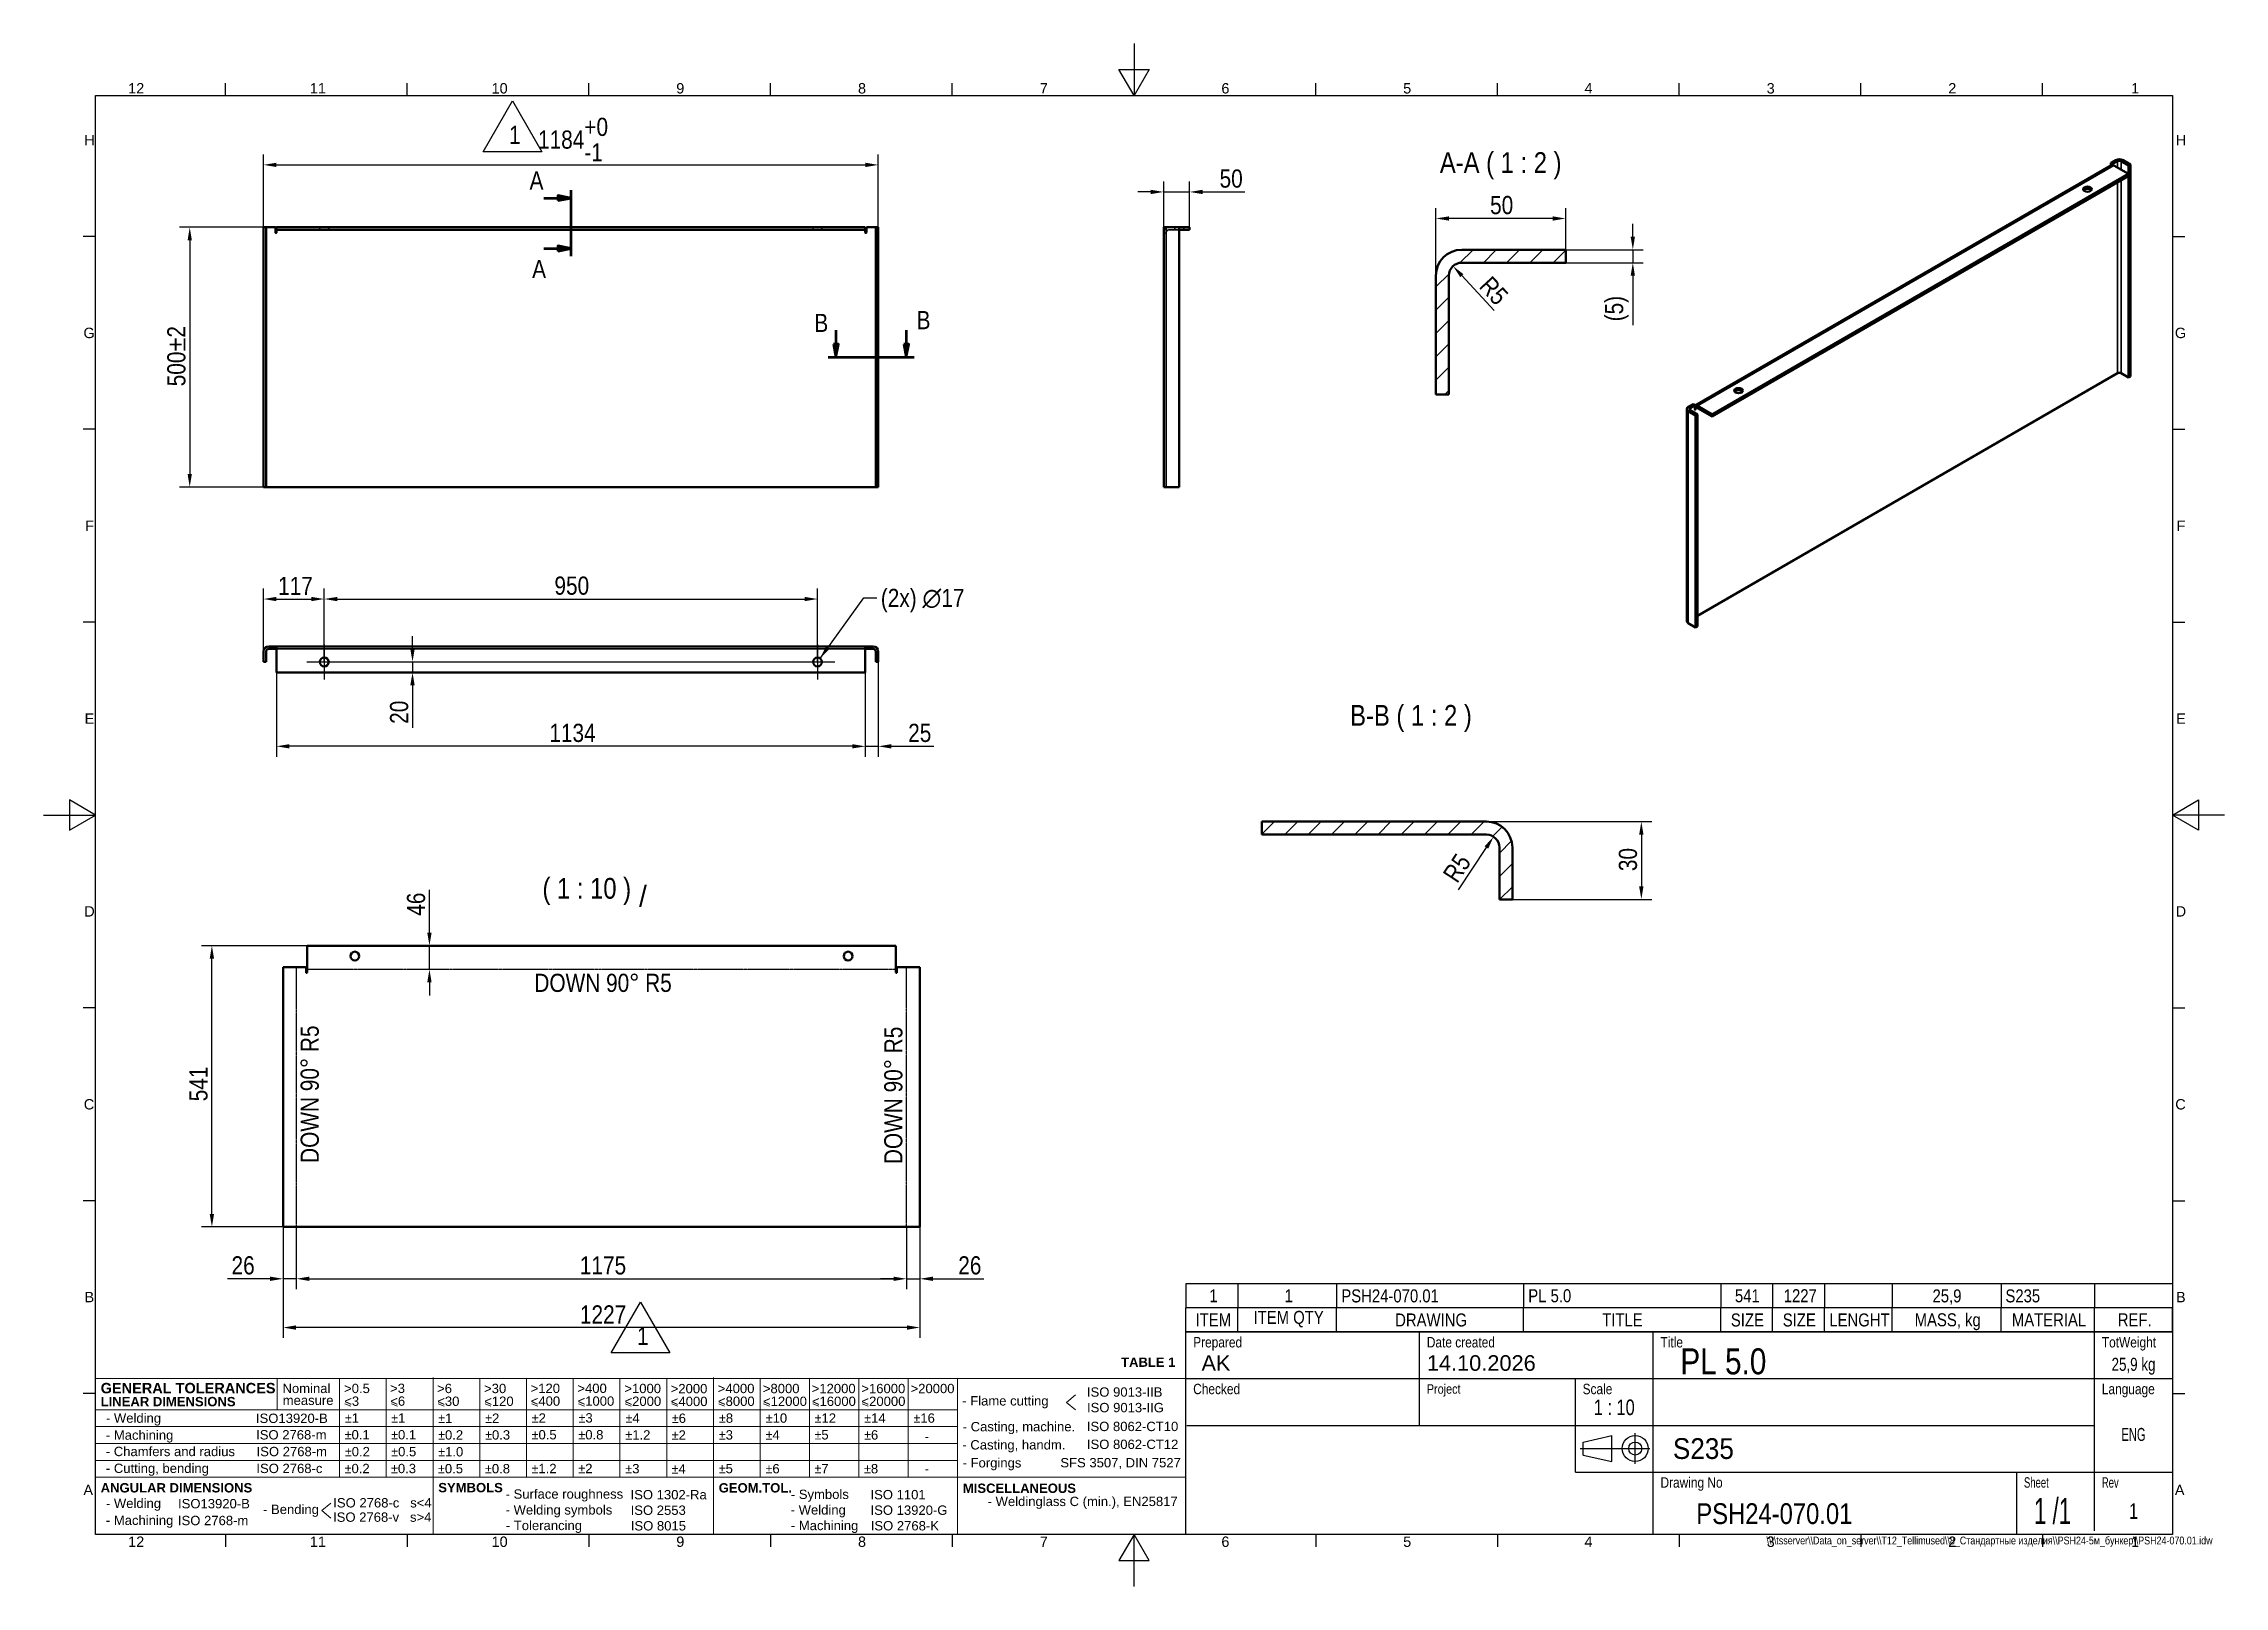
# Model space of a CAD drawing. Header units: millimetres. Extents: x 0 to 4200, y 0 to 2970.
import ezdxf
from ezdxf.enums import TextEntityAlignment as Align

# ---------------------------------------------------------------- set-up
doc = ezdxf.new("R2010")
doc.units = ezdxf.units.MM
doc.header["$LTSCALE"] = 10
doc.linetypes.add('CHAIN', pattern=[0.3543, 0.2362, -0.0295, 0.0591, -0.0295])
doc.linetypes.add('DASHED', pattern=[0.2068, 0.1655, -0.0413])
doc.layers.get('0').update_dxf_attribs({"lineweight": 25})
for name, color, linetype, lineweight in [('Bend Centerline (ISO)', 7, 'CHAIN', 25), ('Center Mark (ISO)', 7, 'Continuous', 25), ('Centerline (ISO)', 7, 'Continuous', 25), ('Dimension (ISO)', 7, 'Continuous', 25), ('EV_Symbol (ISO)', 7, 'Continuous', 18), ('Hatch (ISO)', 7, 'Continuous', 18), ('Hidden (ISO)', 7, 'DASHED', 35), ('Section Line (ISO)', 7, 'CHAIN', 70), ('Symbol (ISO)', 7, 'Continuous', 25), ('Visible (ISO)', 7, 'Continuous', 50), ('Visible Narrow (ISO)', 7, 'Continuous', 35)]:
    doc.layers.add(name, color=color, linetype=linetype, lineweight=lineweight)
doc.styles.add('CUSTOM', font='arial.ttf')
doc.styles.add('Label Text (ISO)', font='ARIALN.TTF')
doc.styles.add('Normal Text 2mm', font='arial.ttf')
doc.styles.add('Note Text (ISO)', font='ARIALN.TTF')
doc.styles.get("Standard").update_dxf_attribs({"font": 'arial.ttf'})
doc.styles.add('Text Style136', font='arial.ttf', dxfattribs={"width": 0.75})
doc.styles.add('Text Style175', font='ARIALN.TTF')
doc.styles.add('Text Style184', font='ARIALN.TTF')
doc.styles.add('Text Style185', font='ARIALN.TTF')
doc.styles.add('Text Style186', font='ARIALN.TTF')
doc.styles.add('Text Style188', font='ARIALN.TTF', dxfattribs={"width": 0.75})
doc.styles.add('Text Style190', font='ARIALN.TTF')
doc.styles.add('Text Style193', font='ARIALN.TTF', dxfattribs={"width": 0.75})
doc.styles.add('Text Style194', font='ARIALN.TTF', dxfattribs={"width": 0.79744})
doc.styles.add('Text Style201', font='ARIALN.TTF', dxfattribs={"width": 0.9})
doc.styles.add('Text Style210', font='AIGDT___.TTF')
doc.styles.add('ToleranssiTaulukko_1', font='arial.ttf')
doc.dimstyles.new('Default - Method 1b (ISO)', dxfattribs={"dimscale": 10, "dimtxt": 3.5, "dimasz": 2.5, "dimexe": 2, "dimexo": 0, "dimgap": 0.762, "dimtad": 1, "dimdec": 0, "dimtxsty": 'Note Text (ISO)', "dimcen": 0.09, "dimdle": 10, "dimclrd": 256, "dimclre": 256, "dimclrt": 7, "dimazin": 2, "dimtfac": 1, "dimtdec": 3, "dimtmove": 0, "dimatfit": 3, "dimfxl": 0, "dimtolj": 1, "dimlwd": -1, "dimlwe": -1, "dimarcsym": 0})
doc.dimstyles.new('Default - Method 1b (ISO)$7', dxfattribs={"dimscale": 10, "dimtxt": 3.5, "dimasz": 2.5, "dimexe": 2, "dimexo": 0, "dimgap": 0.762, "dimtad": 1, "dimdec": 0, "dimtxsty": 'Note Text (ISO)', "dimcen": 0.09, "dimdle": 10, "dimclrd": 256, "dimclre": 256, "dimclrt": 7, "dimazin": 2, "dimtfac": 1, "dimtdec": 3, "dimtmove": 0, "dimatfit": 3, "dimfxl": 0, "dimtolj": 1, "dimlwd": -1, "dimlwe": -1, "dimarcsym": 0})
pattern_1 = [(45, (0, 0), (-22.45064, 22.45064), [])]

msp = doc.modelspace()

# ---------------------------------------------------------------- texts
at = {"layer": 'Symbol (ISO)', "char_height": 40, "attachment_point": 7}
for s, insert, style in [('A-A ( 1 : 2 )', (2689.1, 2709), 'Text Style186'), ('B-B ( 1 : 2 )', (2516.3, 1644.8), 'Text Style186'), ('  ( 1 : 10 ) ', (935.3, 1311.8), 'Text Style186'), ('/', (1146.8, 1308), 'Text Style210')]:
    msp.add_mtext(s, dxfattribs=dict(at, insert=insert, style=style))
at = {"layer": 'Symbol (ISO)', "color": 7, "insert": (1612.4, 1920.4), "char_height": 35, "width": 165.674, "attachment_point": 1, "line_spacing_factor": 0.6125, "style": 'Note Text (ISO)'}
msp.add_mtext('(2x) \\fAIGDT|b0|i0;{\\H35.0000;n}\\fArial Narrow|b0|i0;{\\H35.0000;17}', dxfattribs=at)
at = {"layer": 'Symbol (ISO)', "color": 7, "insert": (945.2, 1143.9), "char_height": 35, "attachment_point": 7, "style": 'Note Text (ISO)'}
msp.add_mtext('DOWN 90° R5', dxfattribs=at)
at = {"layer": 'Symbol (ISO)', "color": 7, "char_height": 35, "attachment_point": 7, "rotation": 90, "style": 'Note Text (ISO)'}
for insert in [(530.5, 815.2), (1654.4, 812.9)]:
    msp.add_mtext('DOWN 90° R5', dxfattribs=dict(at, insert=insert))

# ---------------------------------------------------------------- blocks, each defined once
blk = doc.blocks.new('Borders Default Border')
at = {"layer": 'Center Mark (ISO)'}
for p, q in [((35, 287), (35, 289.4)), ((70, 287), (70, 289.4)), ((105, 287), (105, 289.4)), ((140, 287), (140, 289.4)), ((175, 287), (175, 289.4)), ((245, 287), (245, 289.4)), ((280, 287), (280, 289.4)), ((315, 287), (315, 289.4)), ((350, 287), (350, 289.4)), ((385, 287), (385, 289.4)), ((10, 259.87), (7.6, 259.87)), ((410, 259.87), (412.4, 259.87)), ((10, 222.75), (7.6, 222.75)), ((410, 222.75), (412.4, 222.75)), ((10, 185.62), (7.6, 185.62)), ((410, 185.62), (412.4, 185.62)), ((10, 111.37), (7.6, 111.37)), ((410, 111.37), (412.4, 111.37)), ((10, 74.25), (7.6, 74.25)), ((410, 74.25), (412.4, 74.25)), ((10, 37.13), (7.6, 37.13)), ((410, 37.13), (412.4, 37.13)), ((35, 10), (35, 7.6)), ((70, 10), (70, 7.6)), ((105, 10), (105, 7.6)), ((140, 10), (140, 7.6)), ((175, 10), (175, 7.6)), ((245, 10), (245, 7.6)), ((280, 10), (280, 7.6)), ((315, 10), (315, 7.6)), ((350, 10), (350, 7.6)), ((385, 10), (385, 7.6))]:
    blk.add_line(p, q, dxfattribs=at)
at = {"layer": 'Center Mark (ISO)', "flags": 128}
for points in [[(210, 297), (210, 287), (207.11, 292), (212.89, 292), (210, 287)], [(10, 10), (10, 287), (410, 287), (410, 10), (10, 10)], [(0, 148.5), (10, 148.5), (5, 151.39), (5, 145.61), (10, 148.5)], [(420, 148.5), (410, 148.5), (415, 151.39), (415, 145.61), (410, 148.5)], [(210, 0), (210, 10), (207.11, 5), (212.89, 5), (210, 10)]]:
    blk.add_lwpolyline(points, dxfattribs=at)
at = {"layer": 'Center Mark (ISO)', "color": 7, "char_height": 2, "attachment_point": 7, "style": 'Normal Text 2mm'}
for s, insert in [('12', (16.27, 287.4)), ('11', (51.27, 287.4)), ('10', (86.27, 287.37)), ('9', (121.84, 287.37)), ('8', (156.84, 287.37)), ('7', (191.86, 287.4)), ('6', (226.83, 287.37)), ('5', (261.84, 287.37)), ('4', (296.76, 287.4)), ('3', (331.85, 287.37)), ('2', (366.81, 287.4)), ('1', (402.04, 287.4)), ('H', (7.83, 277.44)), ('H', (410.63, 277.44)), ('G', (7.67, 240.28)), ('G', (410.47, 240.28)), ('F', (7.99, 203.19)), ('F', (410.79, 203.19)), ('E', (7.9, 166.06)), ('E', (410.7, 166.06)), ('D', (7.82, 128.94)), ('D', (410.62, 128.94)), ('C', (7.74, 91.78)), ('C', (410.54, 91.78)), ('B', (7.88, 54.69)), ('B', (410.68, 54.69)), ('A', (7.66, 17.56)), ('A', (410.46, 17.56)), ('12', (16.27, 7.6)), ('11', (51.27, 7.6)), ('10', (86.27, 7.57)), ('9', (121.84, 7.57)), ('8', (156.84, 7.57)), ('7', (191.86, 7.6)), ('6', (226.83, 7.57)), ('5', (261.84, 7.57)), ('4', (296.76, 7.6)), ('3', (331.85, 7.57)), ('2', (366.81, 7.6)), ('1', (402.04, 7.6))]:
    blk.add_mtext(s, dxfattribs=dict(at, insert=insert))
blk = doc.blocks.new('Title Blocks Title_block')
for p, q in [((210.39, 84.56), (400.39, 84.56)), ((210.39, 45.56), (210.39, 84.56)), ((255.39, 66.56), (255.39, 84.56)), ((300.39, 57.56), (300.39, 84.56)), ((385.39, 57.56), (385.39, 84.56)), ((210.39, 75.56), (400.39, 75.56)), ((285.39, 57.56), (285.39, 75.56)), ((210.54, 66.56), (385.39, 66.56)), ((286.92, 63.35), (292.42, 64.6)), ((286.92, 63.35), (292.42, 64.6)), ((286.92, 60.85), (286.92, 63.35)), ((286.92, 60.85), (286.92, 63.35)), ((292.42, 59.6), (292.42, 64.6)), ((292.42, 59.6), (292.42, 64.6)), ((296.92, 59.13), (296.92, 65.03)), ((296.92, 59.13), (296.92, 65.03)), ((210.39, 59.02), (210.39, 59.02)), ((210.39, 59.02), (210.39, 59.02)), ((286.32, 62.1), (299.73, 62.1)), ((286.32, 62.1), (299.73, 62.1)), ((286.92, 60.85), (292.42, 59.6)), ((286.92, 60.85), (292.42, 59.6)), ((285.39, 57.56), (300.39, 57.56)), ((300.39, 45.56), (300.39, 57.56)), ((300.39, 57.56), (400.39, 57.56)), ((370.39, 45.56), (370.39, 57.56)), ((385.39, 46.28), (385.39, 57.56))]:
    blk.add_line(p, q)
for radius in [2.5, 2.5, 1.25, 1.25]:
    blk.add_circle((296.92, 62.1), radius)
for s, height, style, p in [('Prepared', 2, 'Text Style175', (211.79, 82.56)), ('Date created', 2, 'Text Style175', (256.79, 82.56)), ('Title', 2, 'Text Style175', (301.79, 82.56)), ('TotWeight', 2, 'Text Style175', (386.79, 82.56)), ('Checked', 2, 'Text Style175', (211.79, 73.56)), ('Project', 1.82, 'Text Style184', (256.79, 73.56)), ('Scale', 2, 'Text Style175', (286.79, 73.56)), ('Language', 2, 'Text Style175', (386.79, 73.56)), ('Drawing No', 2, 'Text Style175', (301.79, 55.56))]:
    blk.add_text(s, height=height, dxfattribs=dict(style=style)).set_placement(p, align=Align.MIDDLE_LEFT)
at = {"style": 'Text Style194', "width": 0.79744}
for s, p in [('Sheet', (371.79, 55.56)), ('Rev', (386.79, 55.56))]:
    blk.add_text(s, height=2, dxfattribs=at).set_placement(p, align=Align.MIDDLE_LEFT)
at = {"style": 'Text Style188', "width": 0.75}
blk.add_text('1 /1 ', height=5, dxfattribs=at).set_placement((377.89, 50.06), align=Align.MIDDLE_CENTER)
at = {"insert": (303.13, 62.06), "char_height": 3, "attachment_point": 4}
blk.add_mtext('\\fArial Narrow|b0|i0;\\W0.90;{\\H4.0000;}\\fArial|b0|i0;\\W0.90;{\\H3.0000; }\\fArial|b0|i0;\\W0.90;{\\H4.0000;S235}', dxfattribs=at)
for tag, p in [('DESIGNER', (213.39, 78.56)), ('CREATION_DATE', (256.79, 78.56)), ('ENGINEER', (213.39, 69.56)), ('PROJECT', (256.79, 69.56))]:
    blk.add_attdef(tag, text='', height=3).set_placement(p, align=Align.MIDDLE_LEFT)
for tag, height, style, p in [('TITLE', 5, 'Text Style185', (305.62, 78.88)), ('SUBJECT', 4, 'Text Style186', (306.48, 70.81)), ('DESCRIPTION', 4, 'Text Style186', (308.69, 49.56))]:
    blk.add_attdef(tag, text='', height=height, dxfattribs=dict(style=style)).set_placement(p, align=Align.MIDDLE_LEFT)
for tag, height, style, width, p in [('MASS\\P1;', 2.5, 'Text Style201', 0.9, (392.89, 78.31)), ('Initial_View_Scale', 3, 'Text Style136', 0.75, (292.89, 70.03)), ('Language', 2.5, 'Text Style193', 0.75, (392.89, 64.81)), ('REVISION_NUMBER', 3, 'Text Style136', 0.75, (392.89, 50.06))]:
    blk.add_attdef(tag, text='', height=height, dxfattribs=dict(style=style, width=width)).set_placement(p, align=Align.MIDDLE_CENTER)
at = {"style": 'Text Style190'}
blk.add_attdef('FILENAME_AND_PATH', text='', height=1.5, dxfattribs=at).set_placement((408.12, 44.39), align=Align.MIDDLE_RIGHT)
blk = doc.blocks.new('Toleranssi 1')
at = {"layer": 'EV_Symbol (ISO)', "color": 7}
for p, q in [((0, 30), (-210, 30)), ((-210, 30), (-210, 0)), ((-163, 30), (-163, 11)), ((-154, 30), (-154, 11)), ((-145, 30.18), (-145, 0)), ((-136, 30), (-136, 11)), ((-127, 30), (-127, 11)), ((-118, 30), (-118, 11)), ((-109, 30), (-109, 11)), ((-100, 30), (-100, 11)), ((-91, 30.18), (-91, 0)), ((-82, 30), (-82, 11)), ((-72.5, 30), (-72.5, 11)), ((-63, 30), (-63, 11)), ((-53.5, 30), (-53.5, 11)), ((-44, 30), (-44, 0)), ((0, 0), (0, 30)), ((-210, 24), (-44, 24)), ((-210, 20.75), (-44, 20.75)), ((-210, 17.5), (-44, 17.5)), ((-210, 14.25), (-44, 14.25)), ((-210, 11), (0, 11)), ((-210, 0), (0, 0))]:
    blk.add_line(p, q, dxfattribs=at)
at = {"layer": 'EV_Symbol (ISO)'}
for p, q in [((-175, 30), (-175, 24)), ((-21.24, 26.87), (-22.98, 25.41)), ((-22.98, 25.41), (-21.24, 23.96)), ((-161.99, 25.13), (-160.84, 24.68)), ((-152.99, 25.13), (-151.84, 24.68)), ((-143.99, 25.13), (-142.84, 24.68)), ((-134.99, 25.13), (-133.84, 24.68)), ((-125.99, 25.13), (-124.84, 24.68)), ((-116.99, 25.13), (-115.84, 24.68)), ((-107.99, 25.13), (-106.84, 24.68)), ((-98.99, 25.13), (-97.84, 24.68)), ((-89.99, 25.13), (-88.84, 24.68)), ((-81.34, 25.13), (-80.18, 24.67)), ((-71.84, 25.13), (-70.68, 24.67)), ((-62.34, 25.13), (-61.18, 24.67)), ((-164.66, 6.03), (-166.39, 4.58)), ((-166.39, 4.58), (-164.66, 3.13))]:
    blk.add_line(p, q, dxfattribs=at)
at = {"layer": 'EV_Symbol (ISO)', "attachment_point": 1}
for s, insert, char_height, width, style in [('\\fArial|b1|i0;{\\H1.8000;TABLE 1}', (-12.49, 34.06), 1.8, 15.1983, 'CUSTOM'), ('\\fArial|b1|i0;{\\H2.0000;GENERAL TOLERANCES}', (-209.01, 29.17), 2, 33.6951, 'CUSTOM'), ('\\fArial|b1|i0;{\\H1.8000;LINEAR DIMENSIONS}', (-209.01, 26.47), 1.8, 33.2988, 'CUSTOM'), ('\\fArial|b0|i0;measure', (-173.95, 26.72), 1.8, 10.6124, 'ToleranssiTaulukko_1'), ('\\fArial|b0|i0;Nominal', (-173.99, 29.01), 1.8, 10.6607, 'ToleranssiTaulukko_1'), ('\\fArial|b0|i0;>0.5', (-162.13, 29.01), 1.8, 6.975, 'ToleranssiTaulukko_1'), ('\\fArial|b0|i0;<3', (-162.1, 26.55), 1.8, 6.9267, 'ToleranssiTaulukko_1'), ('\\fArial|b0|i0;>3', (-153.27, 29.03), 1.8, 6.975, 'ToleranssiTaulukko_1'), ('\\fArial|b0|i0;<6', (-153.24, 26.57), 1.8, 6.9267, 'ToleranssiTaulukko_1'), ('\\fArial|b0|i0;>6', (-144.22, 29), 1.8, 6.975, 'ToleranssiTaulukko_1'), ('\\fArial|b0|i0;<30', (-144.19, 26.54), 1.8, 6.9267, 'ToleranssiTaulukko_1'), ('\\fArial|b0|i0;>30', (-135.17, 29), 1.8, 6.975, 'ToleranssiTaulukko_1'), ('\\fArial|b0|i0;<120', (-135.14, 26.54), 1.8, 6.9267, 'ToleranssiTaulukko_1'), ('\\fArial|b0|i0;>120', (-126.21, 29.03), 1.8, 6.975, 'ToleranssiTaulukko_1'), ('\\fArial|b0|i0;<400', (-126.18, 26.57), 1.8, 6.9267, 'ToleranssiTaulukko_1'), ('\\fArial|b0|i0;>400', (-117.2, 29.03), 1.8, 7.4778, 'ToleranssiTaulukko_1'), ('\\fArial|b0|i0;<1000', (-117.16, 26.57), 1.8, 7.3577, 'ToleranssiTaulukko_1'), ('\\fArial|b0|i0;>1000', (-108.15, 29), 1.8, 7.4778, 'ToleranssiTaulukko_1'), ('\\fArial|b0|i0;<2000', (-108.12, 26.54), 1.8, 7.3577, 'ToleranssiTaulukko_1'), ('\\fArial|b0|i0;>2000', (-99.23, 28.97), 1.8, 7.4778, 'ToleranssiTaulukko_1'), ('\\fArial|b0|i0;<4000', (-99.2, 26.51), 1.8, 7.3577, 'ToleranssiTaulukko_1'), ('\\fArial|b0|i0;>4000', (-90.16, 29), 1.8, 7.4778, 'ToleranssiTaulukko_1'), ('\\fArial|b0|i0;<8000', (-90.12, 26.54), 1.8, 7.3577, 'ToleranssiTaulukko_1'), ('\\fArial|b0|i0;>8000', (-81.48, 28.99), 1.8, 8.1262, 'ToleranssiTaulukko_1'), ('\\fArial|b0|i0;<12000', (-81.45, 26.53), 1.8, 8.4581, 'ToleranssiTaulukko_1'), ('\\fArial|b0|i0;>12000', (-72.07, 28.99), 1.8, 8.4581, 'ToleranssiTaulukko_1'), ('\\fArial|b0|i0;<16000', (-72.03, 26.53), 1.8, 8.4581, 'ToleranssiTaulukko_1'), ('\\fArial|b0|i0;>16000', (-62.51, 28.99), 1.8, 8.4581, 'ToleranssiTaulukko_1'), ('\\fArial|b0|i0;<20000', (-62.48, 26.53), 1.8, 8.4581, 'ToleranssiTaulukko_1'), ('\\fArial|b0|i0;>20000', (-53.03, 28.99), 1.8, 8.4581, 'ToleranssiTaulukko_1'), ('\\fArial|b0|i0;- Flame cutting', (-43.08, 26.62), 1.8, 22.3385, 'ToleranssiTaulukko_1'), ('\\fArial|b0|i0;ISO 9013-IIB', (-19.06, 28.31), 1.8, 15.0711, 'ToleranssiTaulukko_1'), ('\\fArial|b0|i0;ISO 9013-IIG', (-19.05, 25.32), 1.8, 15.0711, 'ToleranssiTaulukko_1'), ('\\fArial|b0|i0;- Welding', (-208, 23.3), 1.8, 22.3385, 'ToleranssiTaulukko_1'), ('\\fArial|b0|i0;ISO13920-B', (-179.11, 23.26), 1.8, 15.0711, 'ToleranssiTaulukko_1'), ('\\fAIGDT|b0|i0;{\\H1.8000;`}\\fArial|b0|i0;{\\H1.8000;1}', (-161.98, 23.31), 1.8, 7.0125, 'ToleranssiTaulukko_1'), ('\\fAIGDT|b0|i0;{\\H1.8000;`}\\fArial|b0|i0;{\\H1.8000;1}', (-153.05, 23.31), 1.8, 7.0125, 'ToleranssiTaulukko_1'), ('\\fAIGDT|b0|i0;{\\H1.8000;`}\\fArial|b0|i0;{\\H1.8000;1}', (-144, 23.27), 1.8, 7.0125, 'ToleranssiTaulukko_1'), ('\\fAIGDT|b0|i0;{\\H1.8000;`}\\fArial|b0|i0;{\\H1.8000;2}', (-134.95, 23.27), 1.8, 7.0125, 'ToleranssiTaulukko_1'), ('\\fAIGDT|b0|i0;{\\H1.8000;`}\\fArial|b0|i0;{\\H1.8000;2}', (-125.99, 23.31), 1.8, 7.0125, 'ToleranssiTaulukko_1'), ('\\fAIGDT|b0|i0;{\\H1.8000;`}\\fArial|b0|i0;{\\H1.8000;3}', (-116.97, 23.34), 1.8, 7.0125, 'ToleranssiTaulukko_1'), ('\\fAIGDT|b0|i0;{\\H1.8000;`}\\fArial|b0|i0;{\\H1.8000;4}', (-107.93, 23.3), 1.8, 7.0125, 'ToleranssiTaulukko_1'), ('\\fAIGDT|b0|i0;{\\H1.8000;`}\\fArial|b0|i0;{\\H1.8000;6}', (-99.01, 23.27), 1.8, 7.0125, 'ToleranssiTaulukko_1'), ('\\fAIGDT|b0|i0;{\\H1.8000;`}\\fArial|b0|i0;{\\H1.8000;8}', (-89.93, 23.3), 1.8, 7.0125, 'ToleranssiTaulukko_1'), ('\\fAIGDT|b0|i0;{\\H1.8000;`}\\fArial|b0|i0;{\\H1.8000;10}', (-80.92, 23.3), 1.8, 7.0125, 'ToleranssiTaulukko_1'), ('\\fAIGDT|b0|i0;{\\H1.8000;`}\\fArial|b0|i0;{\\H1.8000;12}', (-71.5, 23.3), 1.8, 7.0125, 'ToleranssiTaulukko_1'), ('\\fAIGDT|b0|i0;{\\H1.8000;`}\\fArial|b0|i0;{\\H1.8000;14}', (-61.95, 23.3), 1.8, 7.0125, 'ToleranssiTaulukko_1'), ('\\fAIGDT|b0|i0;{\\H1.8000;`}\\fArial|b0|i0;{\\H1.8000;16}', (-52.47, 23.3), 1.8, 7.0125, 'ToleranssiTaulukko_1'), ('\\fArial|b0|i0;- Casting, machine.', (-42.99, 21.65), 1.8, 22.3385, 'ToleranssiTaulukko_1'), ('\\fArial|b0|i0;ISO 8062-CT10', (-19.08, 21.69), 1.8, 18.2357, 'ToleranssiTaulukko_1'), ('\\fArial|b0|i0;- Chamfers and radius', (-208.02, 16.87), 1.8, 27.5073, 'ToleranssiTaulukko_1'), ('\\fArial|b0|i0;- Machining', (-208.01, 20.03), 1.8, 22.3385, 'ToleranssiTaulukko_1'), ('\\fArial|b0|i0;ISO 2768-m', (-179.07, 20.08), 1.8, 15.0711, 'ToleranssiTaulukko_1'), ('\\fArial|b0|i0;ISO 2768-m', (-178.98, 16.86), 1.8, 15.0761, 'ToleranssiTaulukko_1'), ('\\fAIGDT|b0|i0;{\\H1.8000;`}\\fArial|b0|i0;{\\H1.8000;0.1}', (-162.01, 20.09), 1.8, 7.0125, 'ToleranssiTaulukko_1'), ('\\fAIGDT|b0|i0;{\\H1.8000;`}\\fArial|b0|i0;{\\H1.8000;0.2}', (-161.98, 16.84), 1.8, 6.9551, 'ToleranssiTaulukko_1'), ('\\fAIGDT|b0|i0;{\\H1.8000;`}\\fArial|b0|i0;{\\H1.8000;0.1}', (-153.07, 20.09), 1.8, 7.0125, 'ToleranssiTaulukko_1'), ('\\fAIGDT|b0|i0;{\\H1.8000;`}\\fArial|b0|i0;{\\H1.8000;0.5}', (-153.05, 16.84), 1.8, 6.9551, 'ToleranssiTaulukko_1'), ('\\fAIGDT|b0|i0;{\\H1.8000;`}\\fArial|b0|i0;{\\H1.8000;0.2}', (-144.02, 20.06), 1.8, 7.0125, 'ToleranssiTaulukko_1'), ('\\fAIGDT|b0|i0;{\\H1.8000;`}\\fArial|b0|i0;{\\H1.8000;1.0}', (-144, 16.81), 1.8, 6.9551, 'ToleranssiTaulukko_1'), ('\\fAIGDT|b0|i0;{\\H1.8000;`}\\fArial|b0|i0;{\\H1.8000;0.3}', (-134.97, 20.06), 1.8, 7.0125, 'ToleranssiTaulukko_1'), ('\\fAIGDT|b0|i0;{\\H1.8000;`}\\fArial|b0|i0;{\\H1.8000;0.5}', (-126.01, 20.09), 1.8, 7.0125, 'ToleranssiTaulukko_1'), ('\\fAIGDT|b0|i0;{\\H1.8000;`}\\fArial|b0|i0;{\\H1.8000;0.8}', (-117, 20.09), 1.8, 7.0125, 'ToleranssiTaulukko_1'), ('\\fAIGDT|b0|i0;{\\H1.8000;`}\\fArial|b0|i0;{\\H1.8000;1.2}', (-107.95, 20.06), 1.8, 7.0125, 'ToleranssiTaulukko_1'), ('\\fAIGDT|b0|i0;{\\H1.8000;`}\\fArial|b0|i0;{\\H1.8000;2}', (-99.03, 20.03), 1.8, 7.0125, 'ToleranssiTaulukko_1'), ('\\fAIGDT|b0|i0;{\\H1.8000;`}\\fArial|b0|i0;{\\H1.8000;3}', (-89.96, 20.06), 1.8, 7.0125, 'ToleranssiTaulukko_1'), ('\\fAIGDT|b0|i0;{\\H1.8000;`}\\fArial|b0|i0;{\\H1.8000;4}', (-80.94, 20.06), 1.8, 7.0125, 'ToleranssiTaulukko_1'), ('\\fAIGDT|b0|i0;{\\H1.8000;`}\\fArial|b0|i0;{\\H1.8000;5}', (-71.53, 20.08), 1.8, 7.0125, 'ToleranssiTaulukko_1'), ('\\fAIGDT|b0|i0;{\\H1.8000;`}\\fArial|b0|i0;{\\H1.8000;6}', (-61.98, 20.06), 1.8, 7.0125, 'ToleranssiTaulukko_1'), ('\\fArial|b0|i0;- Casting, handm.', (-43.05, 18.15), 1.8, 22.3385, 'ToleranssiTaulukko_1'), ('\\fArial|b0|i0;ISO 8062-CT12', (-19.07, 18.25), 1.8, 18.6313, 'ToleranssiTaulukko_1'), ('\\fArial|b0|i0;- Cutting, bending', (-208.01, 13.63), 1.8, 22.3385, 'ToleranssiTaulukko_1'), ('\\fArial|b0|i0;ISO 2768-c', (-179.02, 13.61), 1.8, 14.9754, 'ToleranssiTaulukko_1'), ('\\fAIGDT|b0|i0;{\\H1.8000;`}\\fArial|b0|i0;{\\H1.8000;0.2}', (-162.02, 13.59), 1.8, 7.0418, 'ToleranssiTaulukko_1'), ('\\fAIGDT|b0|i0;{\\H1.8000;`}\\fArial|b0|i0;{\\H1.8000;0.3}', (-153.09, 13.59), 1.8, 7.0418, 'ToleranssiTaulukko_1'), ('\\fAIGDT|b0|i0;{\\H1.8000;`}\\fArial|b0|i0;{\\H1.8000;0.5}', (-144.04, 13.56), 1.8, 7.0418, 'ToleranssiTaulukko_1'), ('\\fAIGDT|b0|i0;{\\H1.8000;`}\\fArial|b0|i0;{\\H1.8000;0.8}', (-134.99, 13.56), 1.8, 7.0418, 'ToleranssiTaulukko_1'), ('\\fAIGDT|b0|i0;{\\H1.8000;`}\\fArial|b0|i0;{\\H1.8000;1.2}', (-126.03, 13.59), 1.8, 7.0418, 'ToleranssiTaulukko_1'), ('\\fAIGDT|b0|i0;{\\H1.8000;`}\\fArial|b0|i0;{\\H1.8000;2}', (-117.01, 13.59), 1.8, 7.0418, 'ToleranssiTaulukko_1'), ('\\fAIGDT|b0|i0;{\\H1.8000;`}\\fArial|b0|i0;{\\H1.8000;3}', (-107.96, 13.56), 1.8, 7.0418, 'ToleranssiTaulukko_1'), ('\\fAIGDT|b0|i0;{\\H1.8000;`}\\fArial|b0|i0;{\\H1.8000;4}', (-99.05, 13.52), 1.8, 7.0418, 'ToleranssiTaulukko_1'), ('\\fAIGDT|b0|i0;{\\H1.8000;`}\\fArial|b0|i0;{\\H1.8000;5}', (-89.97, 13.58), 1.8, 7.0418, 'ToleranssiTaulukko_1'), ('\\fAIGDT|b0|i0;{\\H1.8000;`}\\fArial|b0|i0;{\\H1.8000;6}', (-80.96, 13.56), 1.8, 7.0418, 'ToleranssiTaulukko_1'), ('\\fAIGDT|b0|i0;{\\H1.8000;`}\\fArial|b0|i0;{\\H1.8000;7}', (-71.54, 13.58), 1.8, 7.0418, 'ToleranssiTaulukko_1'), ('\\fAIGDT|b0|i0;{\\H1.8000;`}\\fArial|b0|i0;{\\H1.8000;8}', (-61.99, 13.56), 1.8, 7.0418, 'ToleranssiTaulukko_1'), ('\\fArial|b0|i0;- Forgings', (-43.01, 14.69), 1.8, 22.3385, 'ToleranssiTaulukko_1'), ('\\fArial|b0|i0;SFS 3507, DIN 7527', (-24.18, 14.71), 1.8, 23.5649, 'ToleranssiTaulukko_1'), ('\\fArial|b1|i0;{\\H1.8000;ANGULAR DIMENSIONS}', (-209.01, 9.88), 1.8, 33.2988, 'CUSTOM'), ('\\fArial|b1|i0;{\\H1.8000;SYMBOLS}', (-143.99, 9.91), 1.8, 15.1983, 'CUSTOM'), ('\\fArial|b0|i0;- Surface roughness', (-131.02, 8.68), 1.8, 22.6399, 'ToleranssiTaulukko_1'), ('\\fArial|b0|i0;ISO 1302-Ra', (-106.96, 8.55), 1.8, 15.0711, 'ToleranssiTaulukko_1'), ('\\fArial|b1|i0;{\\H1.8000;GEOM.TOL.}', (-89.98, 9.87), 1.8, 15.1983, 'CUSTOM'), ('\\fArial|b0|i0;- Symbols', (-76.09, 8.62), 1.8, 22.3385, 'ToleranssiTaulukko_1'), ('\\fArial|b0|i0;ISO 1101', (-60.75, 8.56), 1.8, 15.0711, 'ToleranssiTaulukko_1'), ('\\fArial|b1|i0;{\\H1.8000;MISCELLANEOUS}', (-42.96, 9.79), 1.8, 21.8003, 'CUSTOM'), ('\\fArial|b0|i0;- Welding', (-208, 6.89), 1.8, 22.3385, 'ToleranssiTaulukko_1'), ('\\fArial|b0|i0;ISO13920-B', (-194.11, 6.82), 1.8, 15.0711, 'ToleranssiTaulukko_1'), ('\\fArial|b0|i0;- Bending', (-177.74, 5.72), 1.8, 11.3401, 'ToleranssiTaulukko_1'), ('\\fArial|b0|i0;ISO 2768-v   s>4', (-164.25, 4.23), 1.8, 20.3624, 'ToleranssiTaulukko_1'), ('\\fArial|b0|i0;ISO 2768-c   s<4', (-164.21, 6.99), 1.8, 19.9244, 'ToleranssiTaulukko_1'), ('\\fArial|b0|i0;- Welding symbols', (-131.02, 5.63), 1.8, 22.3385, 'ToleranssiTaulukko_1'), ('\\fArial|b0|i0;ISO 2553', (-106.94, 5.56), 1.8, 15.0711, 'ToleranssiTaulukko_1'), ('\\fArial|b0|i0;- Welding', (-76.12, 5.63), 1.8, 22.3385, 'ToleranssiTaulukko_1'), ('\\fArial|b0|i0;ISO 13920-G', (-60.74, 5.57), 1.8, 15.0711, 'ToleranssiTaulukko_1'), ('\\fArial|b0|i0;- Weldinglass C (min.), EN25817', (-38.19, 7.26), 1.8, 37.119, 'ToleranssiTaulukko_1'), ('\\fArial|b0|i0;- Machining', (-208.01, 3.62), 1.8, 22.3385, 'ToleranssiTaulukko_1'), ('\\fArial|b0|i0;ISO 2768-m', (-194.13, 3.58), 1.8, 15.0711, 'ToleranssiTaulukko_1'), ('\\fArial|b0|i0;- Tolerancing', (-130.98, 2.63), 1.8, 22.3385, 'ToleranssiTaulukko_1'), ('\\fArial|b0|i0;ISO 8015', (-106.91, 2.56), 1.8, 15.0711, 'ToleranssiTaulukko_1'), ('\\fArial|b0|i0;- Machining', (-76.09, 2.62), 1.8, 22.3385, 'ToleranssiTaulukko_1'), ('\\fArial|b0|i0;ISO 2768-K', (-60.7, 2.57), 1.8, 15.0711, 'ToleranssiTaulukko_1')]:
    blk.add_mtext(s, dxfattribs=dict(at, insert=insert, char_height=char_height, width=width, style=style))
at = {"layer": 'EV_Symbol (ISO)', "char_height": 1.8, "attachment_point": 1, "style": 'ToleranssiTaulukko_1'}
for insert in [(-50.31, 19.74), (-50.32, 13.55)]:
    blk.add_mtext('\\fAIGDT|b0|i0;{\\H1.8000;-}', dxfattribs=dict(at, insert=insert))
blk = doc.blocks.new('*D38')
at = {"layer": 'Defpoints', "color": 0, "transparency": 16777216}
for p in [(1607.5, 2736.6), (423.5, 2616.4), (1607.5, 2616.4)]:
    blk.add_point(p, dxfattribs=at)
at = {"layer": 'Dimension (ISO)', "transparency": 16777216}
for p, q in [((423.5, 2616.4), (423.5, 2756.6)), ((448.5, 2736.6), (1582.5, 2736.6)), ((1607.5, 2616.4), (1607.5, 2756.6))]:
    blk.add_line(p, q, dxfattribs=at)
for points in [[(448.5, 2740.7), (448.5, 2732.4), (423.5, 2736.6)], [(1582.5, 2740.7), (1582.5, 2732.4), (1607.5, 2736.6)]]:
    blk.add_solid(points, dxfattribs=at)
at = {"layer": 'Dimension (ISO)', "color": 7, "transparency": 16777216, "insert": (952.2, 2827.3), "char_height": 35, "attachment_point": 1, "style": 'Note Text (ISO)'}
blk.add_mtext('\\A1;1184\\S+0^ -1;', dxfattribs=at)
blk = doc.blocks.new('*D39')
at = {"layer": 'Defpoints', "color": 0, "transparency": 16777216}
for p in [(448.5, 2616.4), (281.4, 2116.4), (423.5, 2116.4)]:
    blk.add_point(p, dxfattribs=at)
at = {"layer": 'Dimension (ISO)', "transparency": 16777216}
for p, q in [((448.5, 2616.4), (261.4, 2616.4)), ((281.4, 2591.4), (281.4, 2141.4)), ((423.5, 2116.4), (261.4, 2116.4))]:
    blk.add_line(p, q, dxfattribs=at)
for points in [[(277.3, 2591.4), (285.6, 2591.4), (281.4, 2616.4)], [(277.3, 2141.4), (285.6, 2141.4), (281.4, 2116.4)]]:
    blk.add_solid(points, dxfattribs=at)
at = {"layer": 'Dimension (ISO)', "color": 7, "transparency": 16777216, "insert": (238.1, 2310.3), "char_height": 35, "attachment_point": 1, "rotation": 90, "style": 'Note Text (ISO)'}
blk.add_mtext('\\A1;500±2', dxfattribs=at)
blk = doc.blocks.new('Parts List')
at = {"layer": 'Symbol (ISO)'}
for p, q in [((410, 58.27), (220, 58.27)), ((220, 58.27), (220, 53.64)), ((230, 58.27), (230, 53.64)), ((249, 58.27), (249, 53.64)), ((285, 58.27), (285, 53.64)), ((323, 58.27), (323, 53.64)), ((333, 58.27), (333, 53.64)), ((343, 58.27), (343, 53.64)), ((356, 58.27), (356, 53.64)), ((377, 58.27), (377, 53.64)), ((395, 58.27), (395, 53.64)), ((410, 58.27), (410, 53.64)), ((410, 53.64), (220, 53.64)), ((220, 49), (220, 53.64)), ((230, 49), (230, 53.64)), ((249, 49), (249, 53.64)), ((285, 49), (285, 53.64)), ((323, 49), (323, 53.64)), ((333, 49), (333, 53.64)), ((343, 49), (343, 53.64)), ((356, 49), (356, 53.64)), ((377, 49), (377, 53.64)), ((395, 49), (395, 53.64)), ((410, 49), (410, 53.64)), ((410, 49), (220, 49))]:
    blk.add_line(p, q, dxfattribs=at)
at = {"layer": 'Symbol (ISO)', "char_height": 2.5, "attachment_point": 7, "style": 'Label Text (ISO)'}
for s, insert in [('1', (224.52, 54.7)), ('1', (239.02, 54.7)), ('PSH24-070.01', (249.93, 54.64)), ('PL 5.0', (285.93, 54.66)), ('541', (325.73, 54.66)), ('1227', (335.13, 54.7)), ('25,9', (363.79, 54.21)), ('S235', (377.83, 54.64)), ('ITEM', (221.86, 50.07)), ('ITEM QTY', (233.02, 49.85)), ('DRAWING', (260.3, 50)), ('TITLE', (300.18, 50.07)), ('SIZE', (324.95, 50)), ('SIZE', (334.95, 50)), ('LENGHT', (343.91, 50)), ('MASS, kg', (360.35, 49.31)), ('MATERIAL', (379.06, 50.07)), ('REF.', (399.47, 50.07))]:
    blk.add_mtext(s, dxfattribs=dict(at, insert=insert))
blk = doc.blocks.new('*D41')
at = {"layer": 'Defpoints', "color": 0, "transparency": 16777216}
for p in [(2207.2, 2684.5), (2157.2, 2616.4), (2207.2, 2616.4)]:
    blk.add_point(p, dxfattribs=at)
at = {"layer": 'Dimension (ISO)', "transparency": 16777216}
for p, q in [((2157.2, 2616.4), (2157.2, 2704.5)), ((2207.2, 2616.4), (2207.2, 2704.5)), ((2132.2, 2684.5), (2107.2, 2684.5)), ((2157.2, 2684.5), (2207.2, 2684.5)), ((2232.2, 2684.5), (2313.4, 2684.5))]:
    blk.add_line(p, q, dxfattribs=at)
for points in [[(2132.2, 2688.6), (2132.2, 2680.3), (2157.2, 2684.5)], [(2232.2, 2688.6), (2232.2, 2680.3), (2207.2, 2684.5)]]:
    blk.add_solid(points, dxfattribs=at)
at = {"layer": 'Dimension (ISO)', "color": 7, "transparency": 16777216, "insert": (2264.8, 2727.8), "char_height": 35, "attachment_point": 1, "style": 'Note Text (ISO)'}
blk.add_mtext('\\A1;50', dxfattribs=at)
blk = doc.blocks.new('2dTransSection0')
at = {"layer": 'Section Line (ISO)', "linetype": 'Continuous'}
for p, q in [((96.33, 267.28), (99.05, 267.28)), ((101.55, 267.28), (99.05, 267.78)), ((99.05, 267.78), (99.05, 266.78)), ((99.05, 267.28), (101.55, 267.28)), ((99.05, 266.78), (101.55, 267.28)), ((96.33, 257.56), (99.05, 257.56)), ((101.55, 257.56), (99.05, 258.06)), ((99.05, 258.06), (99.05, 257.06)), ((99.05, 257.56), (101.55, 257.56)), ((99.05, 257.06), (101.55, 257.56))]:
    blk.add_line(p, q, dxfattribs=at)
at = {"layer": 'Section Line (ISO)', "linetype": 'Continuous', "lineweight": 140}
blk.add_line((101.55, 268.78), (101.55, 256.06), dxfattribs=at)
at = {"layer": 'Section Line (ISO)', "linetype": 'Continuous', "flags": 128}
for points in [[(99.05, 266.78), (101.55, 267.28), (99.05, 267.78), (99.05, 266.78)], [(99.05, 257.06), (101.55, 257.56), (99.05, 258.06), (99.05, 257.06)]]:
    blk.add_lwpolyline(points, dxfattribs=at)
at = {"layer": 'Section Line (ISO)'}
for points in [[(99.05, 266.78), (101.55, 267.28), (99.05, 267.78), (99.05, 266.78)], [(99.05, 257.06), (101.55, 257.56), (99.05, 258.06), (99.05, 257.06)]]:
    blk.add_solid(points, dxfattribs=at)
at = {"layer": 'Section Line (ISO)', "char_height": 3.5, "attachment_point": 7, "style": 'Note Text (ISO)'}
for insert in [(93.59, 268.9), (94.09, 251.86)]:
    blk.add_mtext('A', dxfattribs=dict(at, insert=insert))
blk = doc.blocks.new('*D43')
at = {"layer": 'Defpoints', "color": 0, "transparency": 16777216}
for p in [(2681.4, 2633.4), (2931.4, 2573.3), (2681.4, 2523.3)]:
    blk.add_point(p, dxfattribs=at)
at = {"layer": 'Dimension (ISO)', "transparency": 16777216}
for p, q in [((2681.4, 2523.3), (2681.4, 2653.4)), ((2931.4, 2573.3), (2931.4, 2653.4)), ((2906.4, 2633.4), (2706.4, 2633.4))]:
    blk.add_line(p, q, dxfattribs=at)
for points in [[(2706.4, 2637.5), (2706.4, 2629.2), (2681.4, 2633.4)], [(2906.4, 2637.5), (2906.4, 2629.2), (2931.4, 2633.4)]]:
    blk.add_solid(points, dxfattribs=at)
at = {"layer": 'Dimension (ISO)', "color": 7, "transparency": 16777216, "insert": (2785.8, 2676.7), "char_height": 35, "attachment_point": 1, "style": 'Note Text (ISO)'}
blk.add_mtext('\\A1;50', dxfattribs=at)
blk = doc.blocks.new('*D44')
at = {"layer": 'Defpoints', "color": 0, "transparency": 16777216}
for p in [(2714.4, 2541.7), (2731.4, 2523.3)]:
    blk.add_point(p, dxfattribs=at)
at = {"layer": 'Dimension (ISO)', "transparency": 16777216}
blk.add_line((2793.5, 2456.1), (2731.4, 2523.3), dxfattribs=at)
blk.add_solid([(2734.4, 2526.2), (2728.3, 2520.5), (2714.4, 2541.7)], dxfattribs=at)
at = {"layer": 'Dimension (ISO)', "color": 7, "transparency": 16777216, "insert": (2788.6, 2525.1), "char_height": 35, "attachment_point": 1, "rotation": 312.7492, "style": 'Note Text (ISO)'}
blk.add_mtext('\\A1;R5', dxfattribs=at)
blk = doc.blocks.new('*D45')
at = {"layer": 'Defpoints', "color": 0, "transparency": 16777216}
for p in [(2931.4, 2573.3), (2931.4, 2548.3), (3060.7, 2548.3)]:
    blk.add_point(p, dxfattribs=at)
at = {"layer": 'Dimension (ISO)', "transparency": 16777216}
for p, q in [((3060.7, 2598.3), (3060.7, 2623.3)), ((2931.4, 2573.3), (3080.7, 2573.3)), ((3060.7, 2573.3), (3060.7, 2548.3)), ((2931.4, 2548.3), (3080.7, 2548.3)), ((3060.7, 2523.3), (3060.7, 2427.8))]:
    blk.add_line(p, q, dxfattribs=at)
for points in [[(3056.5, 2598.3), (3064.8, 2598.3), (3060.7, 2573.3)], [(3056.5, 2523.3), (3064.8, 2523.3), (3060.7, 2548.3)]]:
    blk.add_solid(points, dxfattribs=at)
at = {"layer": 'Dimension (ISO)', "color": 7, "transparency": 16777216, "insert": (3007.2, 2435.4), "char_height": 35, "attachment_point": 1, "rotation": 90, "style": 'Note Text (ISO)'}
blk.add_mtext('\\A1;(5)', dxfattribs=at)
blk = doc.blocks.new('*D46')
at = {"layer": 'Defpoints', "color": 0, "transparency": 16777216}
for p in [(540.5, 1900.8), (423.5, 1799.6), (540.5, 1779.6)]:
    blk.add_point(p, dxfattribs=at)
at = {"layer": 'Dimension (ISO)', "transparency": 16777216}
for p, q in [((423.5, 1799.6), (423.5, 1920.8)), ((448.5, 1900.8), (515.5, 1900.8)), ((540.5, 1779.6), (540.5, 1920.8))]:
    blk.add_line(p, q, dxfattribs=at)
for points in [[(448.5, 1904.9), (448.5, 1896.6), (423.5, 1900.8)], [(515.5, 1904.9), (515.5, 1896.6), (540.5, 1900.8)]]:
    blk.add_solid(points, dxfattribs=at)
at = {"layer": 'Dimension (ISO)', "color": 7, "transparency": 16777216, "insert": (451.6, 1943.5), "char_height": 35, "attachment_point": 1, "style": 'Note Text (ISO)'}
blk.add_mtext('\\A1;117', dxfattribs=at)
blk = doc.blocks.new('*D47')
at = {"layer": 'Defpoints', "color": 0, "transparency": 16777216}
for p in [(1490.5, 1900.8), (540.5, 1779.6), (1490.5, 1779.6)]:
    blk.add_point(p, dxfattribs=at)
at = {"layer": 'Dimension (ISO)', "transparency": 16777216}
for p, q in [((540.5, 1779.6), (540.5, 1920.8)), ((565.5, 1900.8), (1465.5, 1900.8)), ((1490.5, 1779.6), (1490.5, 1920.8))]:
    blk.add_line(p, q, dxfattribs=at)
for points in [[(565.5, 1904.9), (565.5, 1896.6), (540.5, 1900.8)], [(1465.5, 1904.9), (1465.5, 1896.6), (1490.5, 1900.8)]]:
    blk.add_solid(points, dxfattribs=at)
at = {"layer": 'Dimension (ISO)', "color": 7, "transparency": 16777216, "insert": (983.8, 1944.1), "char_height": 35, "attachment_point": 1, "style": 'Note Text (ISO)'}
blk.add_mtext('\\A1;950', dxfattribs=at)
blk = doc.blocks.new('*D48')
at = {"layer": 'Defpoints', "color": 0, "transparency": 16777216}
for p in [(710.5, 1779.6), (737.1, 1779.6), (737.1, 1759.6)]:
    blk.add_point(p, dxfattribs=at)
at = {"layer": 'Dimension (ISO)', "transparency": 16777216}
for p, q in [((710.5, 1804.6), (710.5, 1829.6)), ((710.5, 1779.6), (710.5, 1759.6)), ((710.5, 1734.6), (710.5, 1652.9))]:
    blk.add_line(p, q, dxfattribs=at)
for points in [[(706.3, 1804.6), (714.6, 1804.6), (710.5, 1779.6)], [(706.3, 1734.6), (714.6, 1734.6), (710.5, 1759.6)]]:
    blk.add_solid(points, dxfattribs=at)
at = {"layer": 'Dimension (ISO)', "color": 7, "transparency": 16777216, "insert": (667.1, 1660.5), "char_height": 35, "attachment_point": 1, "rotation": 90, "style": 'Note Text (ISO)'}
blk.add_mtext('\\A1;20', dxfattribs=at)
blk = doc.blocks.new('*D49')
at = {"layer": 'Defpoints', "color": 0, "transparency": 16777216}
for p in [(461.1, 692.1), (486.7, 692.1), (486.7, 592.1)]:
    blk.add_point(p, dxfattribs=at)
at = {"layer": 'Dimension (ISO)', "transparency": 16777216}
for p, q in [((461.1, 692.1), (461.1, 572.1)), ((486.7, 692.1), (486.7, 572.1)), ((436.1, 592.1), (354.2, 592.1)), ((486.7, 592.1), (461.1, 592.1)), ((511.7, 592.1), (536.7, 592.1))]:
    blk.add_line(p, q, dxfattribs=at)
for points in [[(436.1, 596.3), (436.1, 588), (461.1, 592.1)], [(511.7, 596.3), (511.7, 588), (486.7, 592.1)]]:
    blk.add_solid(points, dxfattribs=at)
at = {"layer": 'Dimension (ISO)', "color": 7, "transparency": 16777216, "insert": (361.9, 635.5), "char_height": 35, "attachment_point": 1, "style": 'Note Text (ISO)'}
blk.add_mtext('\\A1;26', dxfattribs=at)
blk = doc.blocks.new('*D50')
at = {"layer": 'Defpoints', "color": 0, "transparency": 16777216}
for p in [(486.7, 692.1), (1662, 692.1), (1662, 592.1)]:
    blk.add_point(p, dxfattribs=at)
at = {"layer": 'Dimension (ISO)', "transparency": 16777216}
for p, q in [((486.7, 692.1), (486.7, 572.1)), ((1662, 692.1), (1662, 572.1)), ((511.7, 592.1), (1637, 592.1))]:
    blk.add_line(p, q, dxfattribs=at)
for points in [[(511.7, 596.3), (511.7, 588), (486.7, 592.1)], [(1637, 596.3), (1637, 588), (1662, 592.1)]]:
    blk.add_solid(points, dxfattribs=at)
at = {"layer": 'Dimension (ISO)', "color": 7, "transparency": 16777216, "insert": (1032.7, 635.5), "char_height": 35, "attachment_point": 1, "style": 'Note Text (ISO)'}
blk.add_mtext('\\A1;1175', dxfattribs=at)
blk = doc.blocks.new('*D51')
at = {"layer": 'Defpoints', "color": 0, "transparency": 16777216}
for p in [(1662, 692.1), (1687.7, 692.1), (1662, 592.1)]:
    blk.add_point(p, dxfattribs=at)
at = {"layer": 'Dimension (ISO)', "transparency": 16777216}
for p, q in [((1662, 692.1), (1662, 572.1)), ((1687.7, 692.1), (1687.7, 572.1)), ((1637, 592.1), (1612, 592.1)), ((1662, 592.1), (1687.7, 592.1)), ((1712.7, 592.1), (1810.7, 592.1))]:
    blk.add_line(p, q, dxfattribs=at)
for points in [[(1637, 596.3), (1637, 588), (1662, 592.1)], [(1712.7, 596.3), (1712.7, 588), (1687.7, 592.1)]]:
    blk.add_solid(points, dxfattribs=at)
at = {"layer": 'Dimension (ISO)', "color": 7, "transparency": 16777216, "insert": (1761.5, 635.5), "char_height": 35, "attachment_point": 1, "style": 'Note Text (ISO)'}
blk.add_mtext('\\A1;26', dxfattribs=at)
blk = doc.blocks.new('*D52')
at = {"layer": 'Defpoints', "color": 0, "transparency": 16777216}
for p in [(461.1, 692.1), (1687.7, 692.1), (461.1, 498.3)]:
    blk.add_point(p, dxfattribs=at)
at = {"layer": 'Dimension (ISO)', "transparency": 16777216}
for p, q in [((461.1, 692.1), (461.1, 478.3)), ((1687.7, 692.1), (1687.7, 478.3)), ((1662.7, 498.3), (486.1, 498.3))]:
    blk.add_line(p, q, dxfattribs=at)
for points in [[(486.1, 502.4), (486.1, 494.1), (461.1, 498.3)], [(1662.7, 502.4), (1662.7, 494.1), (1687.7, 498.3)]]:
    blk.add_solid(points, dxfattribs=at)
at = {"layer": 'Dimension (ISO)', "color": 7, "transparency": 16777216, "insert": (1032.9, 541), "char_height": 35, "attachment_point": 1, "style": 'Note Text (ISO)'}
blk.add_mtext('\\A1;1227', dxfattribs=at)
blk = doc.blocks.new('*D53')
at = {"layer": 'Defpoints', "color": 0, "transparency": 16777216}
for p in [(324.1, 1233.4), (507.4, 1233.4), (461.1, 692.1)]:
    blk.add_point(p, dxfattribs=at)
at = {"layer": 'Dimension (ISO)', "transparency": 16777216}
for p, q in [((507.4, 1233.4), (304.1, 1233.4)), ((324.1, 717.1), (324.1, 1208.4)), ((461.1, 692.1), (304.1, 692.1))]:
    blk.add_line(p, q, dxfattribs=at)
for points in [[(319.9, 1208.4), (328.3, 1208.4), (324.1, 1233.4)], [(319.9, 717.1), (328.3, 717.1), (324.1, 692.1)]]:
    blk.add_solid(points, dxfattribs=at)
at = {"layer": 'Dimension (ISO)', "color": 7, "transparency": 16777216, "insert": (280.7, 933.8), "char_height": 35, "attachment_point": 1, "rotation": 90, "style": 'Note Text (ISO)'}
blk.add_mtext('\\A1;541', dxfattribs=at)
blk = doc.blocks.new('*D54')
at = {"layer": 'Defpoints', "color": 0, "transparency": 16777216}
for p in [(743.1, 1233.4), (759.8, 1233.4), (759.8, 1187.8)]:
    blk.add_point(p, dxfattribs=at)
at = {"layer": 'Dimension (ISO)', "transparency": 16777216}
for p, q in [((743.1, 1258.4), (743.1, 1340.9)), ((743.1, 1187.8), (743.1, 1233.4)), ((743.1, 1162.8), (743.1, 1137.8))]:
    blk.add_line(p, q, dxfattribs=at)
for points in [[(738.9, 1258.4), (747.2, 1258.4), (743.1, 1233.4)], [(738.9, 1162.8), (747.2, 1162.8), (743.1, 1187.8)]]:
    blk.add_solid(points, dxfattribs=at)
at = {"layer": 'Dimension (ISO)', "color": 7, "transparency": 16777216, "insert": (699.7, 1291), "char_height": 35, "attachment_point": 1, "rotation": 90, "style": 'Note Text (ISO)'}
blk.add_mtext('\\A1;46', dxfattribs=at)
blk = doc.blocks.new('2dTransSection1')
at = {"layer": 'Section Line (ISO)', "linetype": 'Continuous'}
for p, q in [((152.6, 241.86), (152.6, 239.14)), ((166.14, 241.86), (166.14, 239.14)), ((152.1, 239.14), (152.6, 236.64)), ((153.1, 239.14), (152.1, 239.14)), ((152.6, 239.14), (152.6, 236.64)), ((152.6, 236.64), (153.1, 239.14)), ((165.64, 239.14), (166.14, 236.64)), ((166.64, 239.14), (165.64, 239.14)), ((166.14, 239.14), (166.14, 236.64)), ((166.14, 236.64), (166.64, 239.14))]:
    blk.add_line(p, q, dxfattribs=at)
at = {"layer": 'Section Line (ISO)', "linetype": 'Continuous', "lineweight": 140}
blk.add_line((151.1, 236.64), (167.64, 236.64), dxfattribs=at)
at = {"layer": 'Section Line (ISO)', "linetype": 'Continuous', "flags": 128}
for points in [[(152.1, 239.14), (152.6, 236.64), (153.1, 239.14), (152.1, 239.14)], [(165.64, 239.14), (166.14, 236.64), (166.64, 239.14), (165.64, 239.14)]]:
    blk.add_lwpolyline(points, dxfattribs=at)
at = {"layer": 'Section Line (ISO)'}
for points in [[(152.1, 239.14), (152.6, 236.64), (153.1, 239.14), (152.1, 239.14)], [(165.64, 239.14), (166.14, 236.64), (166.64, 239.14), (165.64, 239.14)]]:
    blk.add_solid(points, dxfattribs=at)
at = {"layer": 'Section Line (ISO)', "char_height": 3.5, "attachment_point": 7, "style": 'Note Text (ISO)'}
for insert in [(148.44, 241.48), (168.13, 242.02)]:
    blk.add_mtext('B', dxfattribs=dict(at, insert=insert))
blk = doc.blocks.new('*D56')
at = {"layer": 'Defpoints', "color": 0, "transparency": 16777216}
for p in [(2778.7, 1472.4), (2828.7, 1322.4), (3077.1, 1322.4)]:
    blk.add_point(p, dxfattribs=at)
at = {"layer": 'Dimension (ISO)', "transparency": 16777216}
for p, q in [((2778.7, 1472.4), (3097.1, 1472.4)), ((3077.1, 1447.4), (3077.1, 1347.4)), ((2828.7, 1322.4), (3097.1, 1322.4))]:
    blk.add_line(p, q, dxfattribs=at)
for points in [[(3072.9, 1447.4), (3081.2, 1447.4), (3077.1, 1472.4)], [(3072.9, 1347.4), (3081.2, 1347.4), (3077.1, 1322.4)]]:
    blk.add_solid(points, dxfattribs=at)
at = {"layer": 'Dimension (ISO)', "color": 7, "transparency": 16777216, "insert": (3033.7, 1376.9), "char_height": 35, "attachment_point": 1, "rotation": 90, "style": 'Note Text (ISO)'}
blk.add_mtext('\\A1;30', dxfattribs=at)
blk = doc.blocks.new('*D57')
at = {"layer": 'Defpoints', "color": 0, "transparency": 16777216}
for p in [(1607.5, 1779.6), (1582.5, 1759.6), (1582.5, 1617.2)]:
    blk.add_point(p, dxfattribs=at)
at = {"layer": 'Dimension (ISO)', "transparency": 16777216}
for p, q in [((1607.5, 1779.6), (1607.5, 1597.2)), ((1582.5, 1759.6), (1582.5, 1597.2)), ((1557.5, 1617.2), (1532.5, 1617.2)), ((1582.5, 1617.2), (1607.5, 1617.2)), ((1632.5, 1617.2), (1714.5, 1617.2))]:
    blk.add_line(p, q, dxfattribs=at)
for points in [[(1557.5, 1621.4), (1557.5, 1613.1), (1582.5, 1617.2)], [(1632.5, 1621.4), (1632.5, 1613.1), (1607.5, 1617.2)]]:
    blk.add_solid(points, dxfattribs=at)
at = {"layer": 'Dimension (ISO)', "color": 7, "transparency": 16777216, "insert": (1665.1, 1660.6), "char_height": 35, "attachment_point": 1, "style": 'Note Text (ISO)'}
blk.add_mtext('\\A1;25', dxfattribs=at)
blk = doc.blocks.new('*D58')
at = {"layer": 'Defpoints', "color": 0, "transparency": 16777216}
for p in [(448.5, 1759.6), (1582.5, 1759.6), (448.5, 1617.2)]:
    blk.add_point(p, dxfattribs=at)
at = {"layer": 'Dimension (ISO)', "transparency": 16777216}
for p, q in [((448.5, 1759.6), (448.5, 1597.2)), ((1582.5, 1759.6), (1582.5, 1597.2)), ((1557.5, 1617.2), (473.5, 1617.2))]:
    blk.add_line(p, q, dxfattribs=at)
for points in [[(473.5, 1621.4), (473.5, 1613.1), (448.5, 1617.2)], [(1557.5, 1621.4), (1557.5, 1613.1), (1582.5, 1617.2)]]:
    blk.add_solid(points, dxfattribs=at)
at = {"layer": 'Dimension (ISO)', "color": 7, "transparency": 16777216, "insert": (974, 1660.6), "char_height": 35, "attachment_point": 1, "style": 'Note Text (ISO)'}
blk.add_mtext('\\A1;1134', dxfattribs=at)
blk = doc.blocks.new('*D59')
at = {"layer": 'Defpoints', "color": 0, "transparency": 16777216}
for p in [(2792.5, 1443.3), (2778.7, 1422.4)]:
    blk.add_point(p, dxfattribs=at)
at = {"layer": 'Dimension (ISO)', "transparency": 16777216}
blk.add_line((2725, 1341), (2778.7, 1422.4), dxfattribs=at)
blk.add_solid([(2775.2, 1424.7), (2782.2, 1420.1), (2792.5, 1443.3)], dxfattribs=at)
at = {"layer": 'Dimension (ISO)', "color": 7, "transparency": 16777216, "insert": (2693.1, 1371.2), "char_height": 35, "attachment_point": 1, "rotation": 56.5612, "style": 'Note Text (ISO)'}
blk.add_mtext('\\A1;R5', dxfattribs=at)
blk = doc.blocks.new('Revision Tag1')
at = {"layer": 'Symbol (ISO)'}
for p, q in [((84.67, 276.2), (90.31, 285.97)), ((90.31, 285.97), (95.95, 276.2)), ((95.95, 276.2), (84.67, 276.2))]:
    blk.add_line(p, q, dxfattribs=at)
at = {"layer": 'Symbol (ISO)', "color": 7, "insert": (89.64, 277.7), "char_height": 3.5, "attachment_point": 7, "style": 'Note Text (ISO)'}
blk.add_mtext('1', dxfattribs=at)
blk = doc.blocks.new('Revision Tag2')
at = {"layer": 'Symbol (ISO)'}
for p, q in [((109.33, 44.94), (114.97, 54.71)), ((114.97, 54.71), (120.61, 44.94)), ((120.61, 44.94), (109.33, 44.94))]:
    blk.add_line(p, q, dxfattribs=at)
at = {"layer": 'Symbol (ISO)', "color": 7, "insert": (114.29, 46.44), "char_height": 3.5, "attachment_point": 7, "style": 'Note Text (ISO)'}
blk.add_mtext('1', dxfattribs=at)

# ---------------------------------------------------------------- dimensions: what is measured, and where the dimension line sits
at = {"layer": 'Dimension (ISO)'}
for base, p1, p2, angle, override, picture, middle in [((1607.5, 2736.6), (423.5, 2616.4), (1607.5, 2616.4), 180, {"dimgap": 0.762, "dimdec": 0, "dimtol": 1, "dimlim": 0, "dimtp": 0, "dimtm": 1, "dimtdec": 3, "dimtofl": 0, "dimatfit": 1}, '*D38', (1015.5, 2736.6)), ((2681.4, 2633.4), (2931.4, 2573.3), (2681.4, 2523.3), 180, {"dimgap": 0.762, "dimdec": 0, "dimlfac": 0.2, "dimtol": 0, "dimlim": 0, "dimtp": 0, "dimtm": 0, "dimtdec": 3, "dimtofl": 0, "dimatfit": 1}, '*D43', (2806.4, 2633.4)), ((281.4, 2116.4), (448.5, 2616.4), (423.5, 2116.4), 90, {"dimgap": 0.762, "dimdec": 0, "dimtol": 1, "dimlim": 0, "dimtp": 2, "dimtm": 2, "dimtdec": 3, "dimtofl": 0, "dimatfit": 1}, '*D39', (281.4, 2366.4)), ((540.5, 1900.8), (423.5, 1799.6), (540.5, 1779.6), 180, {"dimgap": 0.762, "dimdec": 0, "dimtol": 0, "dimlim": 0, "dimtp": 0, "dimtm": 0, "dimtdec": 3, "dimtofl": 0, "dimatfit": 1}, '*D46', (482, 1900.8)), ((1490.5, 1900.8), (540.5, 1779.6), (1490.5, 1779.6), 180, {"dimgap": 0.762, "dimdec": 0, "dimtol": 0, "dimlim": 0, "dimtp": 0, "dimtm": 0, "dimtdec": 3, "dimtofl": 0, "dimatfit": 1}, '*D47', (1015.5, 1900.8)), ((710.5, 1779.6), (737.1, 1759.6), (737.1, 1779.6), 90, {"dimgap": 0.762, "dimdec": 0, "dimse1": 1, "dimse2": 1, "dimtol": 0, "dimlim": 0, "dimtp": 0, "dimtm": 0, "dimtdec": 3, "dimtofl": 1, "dimatfit": 1}, '*D48', (710.5, 1681.2)), ((448.5, 1617.2), (1582.5, 1759.6), (448.5, 1759.6), 180, {"dimgap": 0.762, "dimdec": 0, "dimtol": 0, "dimlim": 0, "dimtp": 0, "dimtm": 0, "dimtdec": 3, "dimtofl": 0, "dimatfit": 1}, '*D58', (1015.5, 1617.2)), ((3077.1, 1322.4), (2778.7, 1472.4), (2828.7, 1322.4), 90, {"dimgap": 0.762, "dimdec": 0, "dimlfac": 0.2, "dimtol": 0, "dimlim": 0, "dimtp": 0, "dimtm": 0, "dimtdec": 3, "dimtofl": 0, "dimatfit": 1}, '*D56', (3077.1, 1397.4)), ((743.1, 1233.4), (759.8, 1187.8), (759.8, 1233.4), 90, {"dimgap": 0.762, "dimdec": 0, "dimse1": 1, "dimse2": 1, "dimtol": 0, "dimlim": 0, "dimtp": 0, "dimtm": 0, "dimtdec": 3, "dimtofl": 1, "dimatfit": 1}, '*D54', (743.1, 1312.2)), ((324.1, 1233.4), (461.1, 692.1), (507.4, 1233.4), 90, {"dimgap": 0.762, "dimdec": 0, "dimtol": 0, "dimlim": 0, "dimtp": 0, "dimtm": 0, "dimtdec": 3, "dimtofl": 0, "dimatfit": 1}, '*D53', (324.1, 962.8)), ((461.1, 498.3), (1687.7, 692.1), (461.1, 692.1), 180, {"dimgap": 0.762, "dimdec": 0, "dimtol": 0, "dimlim": 0, "dimtp": 0, "dimtm": 0, "dimtdec": 3, "dimtofl": 0, "dimatfit": 1}, '*D52', (1074.4, 498.3)), ((1662, 592.1), (486.7, 692.1), (1662, 692.1), 180, {"dimgap": 0.762, "dimdec": 0, "dimtol": 0, "dimlim": 0, "dimtp": 0, "dimtm": 0, "dimtdec": 3, "dimtofl": 0, "dimatfit": 1}, '*D50', (1074.4, 592.1)), ((1662, 592.1), (1687.7, 692.1), (1662, 692.1), 180, {"dimgap": 0.762, "dimdec": 0, "dimtol": 0, "dimlim": 0, "dimtp": 0, "dimtm": 0, "dimtdec": 3, "dimtofl": 1, "dimatfit": 1}, '*D51', (1782.2, 592.1))]:
    dim = msp.add_linear_dim(base=base, p1=p1, p2=p2, angle=angle, dimstyle='Default - Method 1b (ISO)', override=override, dxfattribs=at)
    dim.commit()
    dim.dimension.update_dxf_attribs({"geometry": picture, "text_midpoint": middle, "dimtype": 160})
for base, p1, p2, picture, middle in [((2207.2, 2684.5), (2157.2, 2616.4), (2207.2, 2616.4), '*D41', (2285.3, 2684.5)), ((1582.5, 1617.2), (1607.5, 1779.6), (1582.5, 1759.6), '*D57', (1686, 1617.2)), ((486.7, 592.1), (461.1, 692.1), (486.7, 692.1), '*D49', (382.6, 592.1))]:
    dim = msp.add_linear_dim(base=base, p1=p1, p2=p2, dimstyle='Default - Method 1b (ISO)', override={"dimgap": 0.762, "dimdec": 0, "dimtol": 0, "dimlim": 0, "dimtp": 0, "dimtm": 0, "dimtdec": 3, "dimtofl": 1, "dimatfit": 1}, dxfattribs=at)
    dim.commit()
    dim.dimension.update_dxf_attribs({"geometry": picture, "text_midpoint": middle, "dimtype": 160})
dim = msp.add_linear_dim(base=(3060.7, 2548.3), p1=(2931.4, 2573.3), p2=(2931.4, 2548.3), angle=90, text='(<>)', dimstyle='Default - Method 1b (ISO)', override={"dimgap": 0.762, "dimdec": 0, "dimlfac": 0.2, "dimtol": 0, "dimlim": 0, "dimtp": 0, "dimtm": 0, "dimtdec": 3, "dimtofl": 1, "dimatfit": 1}, dxfattribs=at)
dim.commit()
dim.dimension.update_dxf_attribs({"geometry": '*D45', "text_midpoint": (3060.7, 2457.5), "dimtype": 160})
for center, mpoint, picture, middle in [((2731.4, 2523.3), (2714.4, 2541.7), '*D44', (2772.6, 2478.7)), ((2778.7, 1422.4), (2792.5, 1443.3), '*D59', (2742, 1366.8))]:
    dim = msp.add_radius_dim(center=center, mpoint=mpoint, dimstyle='Default - Method 1b (ISO)', override={"dimgap": 0.762, "dimdec": 0, "dimlfac": 0.2, "dimcen": 0, "dimtol": 0, "dimlim": 0, "dimtp": 0, "dimtm": 0, "dimtdec": 3}, dxfattribs=at)
    dim.commit()
    dim.dimension.update_dxf_attribs({"geometry": picture, "text_midpoint": middle, "dimtype": 164})

# ---------------------------------------------------------------- hatches: boundary and pattern name
at = {"layer": 'Hatch (ISO)'}
h = msp.add_hatch(dxfattribs=at)
h.set_pattern_fill('ANSI31', color=256, scale=254, style=0)
h.set_pattern_definition(pattern_1)
edge = h.paths.add_edge_path()
edge.add_line((2706.4, 2294.3), (2681.4, 2294.3))
edge.add_line((2681.4, 2294.3), (2681.4, 2523.3))
edge.add_ellipse((2731.4, 2523.3), major_axis=(-50, 0), ratio=1, start_angle=270, end_angle=360, ccw=False)
edge.add_line((2731.4, 2573.3), (2931.4, 2573.3))
edge.add_line((2931.4, 2573.3), (2931.4, 2548.3))
edge.add_line((2931.4, 2548.3), (2731.4, 2548.3))
edge.add_ellipse((2731.4, 2523.3), major_axis=(0, 25), ratio=1, start_angle=0, end_angle=90)
edge.add_line((2706.4, 2523.3), (2706.4, 2294.3))
h = msp.add_hatch(dxfattribs=at)
h.set_pattern_fill('ANSI31', color=256, scale=254, style=0)
h.set_pattern_definition(pattern_1)
edge = h.paths.add_edge_path()
edge.add_line((2346.4, 1447.4), (2346.4, 1472.4))
edge.add_line((2346.4, 1472.4), (2778.7, 1472.4))
edge.add_ellipse((2778.7, 1422.4), major_axis=(0, 50), ratio=1, start_angle=270, end_angle=360, ccw=False)
edge.add_line((2828.7, 1422.4), (2828.7, 1322.4))
edge.add_line((2828.7, 1322.4), (2803.7, 1322.4))
edge.add_line((2803.7, 1322.4), (2803.7, 1422.4))
edge.add_ellipse((2778.7, 1422.4), major_axis=(25, 0), ratio=1, start_angle=0, end_angle=90)
edge.add_line((2778.7, 1447.4), (2346.4, 1447.4))

# ---------------------------------------------------------------- linework, layer by layer
at = {"layer": 'Bend Centerline (ISO)'}
for p, q in [((486.7, 1192.1), (486.7, 692.1)), ((1641.4, 1187.8), (507.4, 1187.8)), ((1662, 692.1), (1662, 1192.1))]:
    msp.add_line(p, q, dxfattribs=at)
at = {"layer": 'Center Mark (ISO)', "linetype": 'Continuous'}
for p, q in [((540.5, 1813.1), (540.5, 1746.1)), ((1490.5, 1813.1), (1490.5, 1746.1))]:
    msp.add_line(p, q, dxfattribs=at)
at = {"layer": 'Centerline (ISO)', "linetype": 'Continuous'}
msp.add_line((507, 1779.6), (1524, 1779.6), dxfattribs=at)
at = {"layer": 'Hidden (ISO)'}
for p, q in [((532, 2611.4), (532, 2616.4)), ((549, 2611.4), (549, 2616.4)), ((1482, 2611.4), (1482, 2616.4)), ((1499, 2611.4), (1499, 2616.4)), ((2162.2, 2605.4), (2157.2, 2605.4)), ((2162.2, 2616.4), (2162.2, 2116.4)), ((2187.2, 2611.4), (2167.2, 2611.4)), ((2178.7, 2611.4), (2178.7, 2616.4)), ((2195.7, 2611.4), (2195.7, 2616.4)), ((1582.5, 1804.6), (448.5, 1804.6))]:
    msp.add_line(p, q, dxfattribs=at)
for radius in [10, 5]:
    msp.add_arc((2167.2, 2606.4), radius, 90, 180, dxfattribs=at)
at = {"layer": 'Visible (ISO)'}
for p, q in [((3180.3, 2273.1), (3982.1, 2736)), ((3990.6, 2745.8), (3981.4, 2740.4)), ((3981.4, 2735.7), (3981.4, 2740.4)), ((3981.4, 2740.4), (3985, 2738.4)), ((3985, 2738.4), (3994.2, 2743.7)), ((3985, 2738.4), (3985, 2736.4)), ((3987.1, 2735.6), (4015.4, 2719.2)), ((4001.2, 2743.7), (4015.4, 2735.6)), ((4018.9, 2737.6), (4004.8, 2745.8)), ((4015.4, 2735.6), (4018.9, 2737.6)), ((4015.4, 2719.2), (4015.4, 2735.6)), ((4018.9, 2329.3), (4018.9, 2737.6)), ((4015.4, 2719.2), (3213.5, 2256.3)), ((4015.4, 2715.1), (3213.5, 2252.2)), ((4015.4, 2715.1), (4015.4, 2719.2)), ((4015.4, 2327.3), (4015.4, 2715.1)), ((428.5, 2616.4), (423.5, 2616.4)), ((423.5, 2616.4), (423.5, 2116.4)), ((428.5, 2616.4), (428.5, 2116.4)), ((433.5, 2616.4), (428.5, 2616.4)), ((433.5, 2616.4), (446.5, 2616.4)), ((446.5, 2606.4), (446.5, 2616.4)), ((448.5, 2611.4), (448.5, 2616.4)), ((1582.5, 2616.4), (448.5, 2616.4)), ((1582.5, 2611.4), (448.5, 2611.4)), ((448.5, 2611.4), (448.5, 2606.4)), ((1582.5, 2611.4), (1582.5, 2616.4)), ((1582.5, 2611.4), (1582.5, 2606.4)), ((1584.5, 2616.4), (1584.5, 2606.4)), ((1584.5, 2616.4), (1597.5, 2616.4)), ((1597.5, 2616.4), (1602.5, 2616.4)), ((1602.5, 2616.4), (1607.5, 2616.4)), ((1602.5, 2116.4), (1602.5, 2616.4)), ((1607.5, 2116.4), (1607.5, 2616.4)), ((2157.2, 2116.4), (2157.2, 2616.4)), ((2167.2, 2616.4), (2157.2, 2616.4)), ((2167.2, 2616.4), (2187.2, 2616.4)), ((2207.2, 2616.4), (2187.2, 2616.4)), ((2187.2, 2616.4), (2187.2, 2116.4)), ((2207.2, 2611.4), (2187.2, 2611.4)), ((2207.2, 2611.4), (2207.2, 2616.4)), ((2931.4, 2573.3), (2731.4, 2573.3)), ((2931.4, 2548.3), (2931.4, 2573.3)), ((2681.4, 2523.3), (2681.4, 2294.3)), ((2706.4, 2294.3), (2706.4, 2523.3)), ((2731.4, 2548.3), (2931.4, 2548.3)), ((3994.2, 2335.5), (3185.2, 1868.4)), ((4001.2, 2335.5), (4015.4, 2327.3)), ((4015.4, 2327.3), (4018.9, 2329.3)), ((2706.4, 2294.3), (2681.4, 2294.3)), ((3176.8, 2275.9), (3167.6, 2270.6)), ((3171.1, 2268.5), (3180.3, 2273.8)), ((3180.3, 2273.8), (3176.8, 2275.9)), ((3180.3, 2265.7), (3180.3, 2273.8)), ((3213.5, 2256.3), (3185.2, 2272.6)), ((3213.5, 2252.2), (3185.2, 2268.5)), ((3164.6, 1858.2), (3164.6, 2266.5)), ((3167.6, 2262.4), (3181.7, 2254.2)), ((3171.1, 2264.4), (3185.2, 2256.3)), ((3185.2, 2256.3), (3181.7, 2254.2)), ((3181.7, 2254.2), (3181.7, 1846)), ((3185.2, 2256.3), (3185.2, 1848)), ((3213.5, 2252.2), (3213.5, 2256.3)), ((428.5, 2116.4), (423.5, 2116.4)), ((433.5, 2116.4), (428.5, 2116.4)), ((1597.5, 2116.4), (433.5, 2116.4)), ((1597.5, 2116.4), (1602.5, 2116.4)), ((1602.5, 2116.4), (1607.5, 2116.4)), ((2157.2, 2116.4), (2167.2, 2116.4)), ((2187.2, 2116.4), (2167.2, 2116.4)), ((3181.7, 1846), (3167.6, 1854.1)), ((3185.2, 1848), (3181.7, 1846)), ((446.5, 1809.6), (433.5, 1809.6)), ((446.5, 1804.6), (446.5, 1809.6)), ((446.5, 1809.6), (448.5, 1809.6)), ((448.5, 1809.6), (1582.5, 1809.6)), ((448.5, 1809.6), (448.5, 1799.6)), ((1582.5, 1799.6), (1582.5, 1809.6)), ((1582.5, 1809.6), (1584.5, 1809.6)), ((1584.5, 1809.6), (1584.5, 1804.6)), ((1597.5, 1809.6), (1584.5, 1809.6)), ((423.5, 1799.6), (423.5, 1779.6)), ((428.5, 1779.6), (423.5, 1779.6)), ((428.5, 1799.6), (428.5, 1779.6)), ((433.5, 1804.6), (446.5, 1804.6)), ((448.5, 1804.6), (446.5, 1804.6)), ((448.5, 1759.6), (448.5, 1799.6)), ((1584.5, 1804.6), (1582.5, 1804.6)), ((1582.5, 1799.6), (1582.5, 1759.6)), ((1584.5, 1804.6), (1597.5, 1804.6)), ((1602.5, 1799.6), (1602.5, 1779.6)), ((1602.5, 1779.6), (1607.5, 1779.6)), ((1607.5, 1779.6), (1607.5, 1799.6)), ((1582.5, 1759.6), (448.5, 1759.6)), ((2346.4, 1447.4), (2346.4, 1472.4)), ((2778.7, 1472.4), (2346.4, 1472.4)), ((2346.4, 1447.4), (2778.7, 1447.4)), ((2803.7, 1422.4), (2803.7, 1322.4)), ((2828.7, 1322.4), (2828.7, 1422.4)), ((2803.7, 1322.4), (2828.7, 1322.4)), ((507.4, 1182.1), (507.4, 1233.4)), ((507.4, 1233.4), (1641.4, 1233.4)), ((1641.4, 1233.4), (1641.4, 1182.1)), ((461.1, 1192.1), (505.4, 1192.1)), ((461.1, 692.1), (461.1, 1192.1)), ((505.4, 1182.1), (505.4, 1192.1)), ((1643.4, 1192.1), (1643.4, 1182.1)), ((1643.4, 1192.1), (1687.7, 1192.1)), ((1687.7, 1192.1), (1687.7, 692.1)), ((1687.7, 692.1), (461.1, 692.1))]:
    msp.add_line(p, q, dxfattribs=at)
for centre in [(540.5, 1779.6), (1490.5, 1779.6), (599.4, 1213.4), (1549.4, 1213.4)]:
    msp.add_circle(centre, 8.5, dxfattribs=at)
for centre, radius, start, end in [((447.5, 2606.4), 1, 180, 0), ((1583.5, 2606.4), 1, 180, 0), ((2731.4, 2523.3), 50, 90, 180), ((2731.4, 2523.3), 25, 90, 180), ((433.5, 1799.6), 10, 90, 180), ((1597.5, 1799.6), 10, 0, 90), ((433.5, 1799.6), 5, 90, 180), ((1597.5, 1799.6), 5, 0, 90), ((2778.7, 1422.4), 50, 0, 90), ((2778.7, 1422.4), 25, 0, 90), ((506.4, 1182.1), 1, 180, 0), ((1642.4, 1182.1), 1, 180, 0)]:
    msp.add_arc(centre, radius, start, end, dxfattribs=at)
for centre, major_axis, start_param, end_param in [((3987.1, 2727.4), (-5, 8.66), 5.497787, 6.283185), ((3997.7, 2741.7), (-10, 0), 3.926991, 5.497787), ((3997.7, 2741.7), (5, 0), 0.785398, 2.356194), ((3936.2, 2685.7), (-8.5, 0), 3.570575, 5.854203), ((3997.7, 2333.4), (5, 0), 0.785398, 2.356194), ((3174.6, 2266.5), (-10, 0), 5.497787, 7.068583), ((3174.6, 2266.5), (-5, 0), 5.497787, 7.068583), ((3185.2, 2264.4), (-5, 8.66), 5.497787, 6.273185), ((3185.2, 2264.4), (-2.5, 4.33), 5.497787, 7.068583), ((3264.4, 2297.9), (-8.5, 0), 3.570575, 5.854203), ((3181, 2266.1), (-0.5, -0.866), 5.497787, 8.63938), ((3174.6, 1858.2), (-10, 0), 0, 0.785398)]:
    msp.add_ellipse(centre, major_axis=major_axis, ratio=0.57735, start_param=start_param, end_param=end_param, dxfattribs=at)
for centre in [(3936.2, 2689.8), (3264.4, 2302)]:
    msp.add_ellipse(centre, major_axis=(8.5, 0), ratio=0.57735, dxfattribs=at)
at = {"layer": 'Visible Narrow (ISO)'}
for p, q in [((3987.1, 2735.6), (3185.2, 2272.6)), ((3994.2, 2743.7), (3990.6, 2745.8)), ((3994.2, 2731.5), (3994.2, 2743.7)), ((4004.8, 2745.8), (4001.2, 2743.7)), ((4001.2, 2743.7), (4001.2, 2727.4)), ((3994.2, 2335.5), (3994.2, 2702.9)), ((4001.2, 2707), (4001.2, 2335.5)), ((3167.6, 2270.6), (3171.1, 2268.5)), ((3171.1, 2268.5), (3171.1, 2264.4)), ((3185.2, 2268.5), (3181.7, 2266.5)), ((3185.2, 2272.6), (3185.2, 2268.5)), ((3171.1, 2264.4), (3167.6, 2262.4)), ((3167.6, 2262.4), (3167.6, 1854.1)), ((3181.7, 2266.5), (3180.3, 2267.3))]:
    msp.add_line(p, q, dxfattribs=at)

# ---------------------------------------------------------------- block references
at = {"xscale": 10, "yscale": 10, "zscale": 10}
for name, p in [('Borders Default Border', (0, 0)), ('Toleranssi 1', (2200, 100))]:
    msp.add_blockref(name, p, dxfattribs=at)
msp.add_blockref('Title Blocks Title_block', (96.1, -355.6), dxfattribs=at).add_auto_attribs({'CREATION_DATE': '14.10.2026', 'Initial_View_Scale': '1 : 10', 'DESIGNER': 'AK', 'DESCRIPTION': 'PSH24-070.01', 'TITLE': 'PL 5.0', 'REVISION_NUMBER': '1', 'MASS\\P1;': '25,9 kg', 'Language': 'ENG', 'FILENAME_AND_PATH': '\\\\\\\\tsserver\\\\Data_on_server\\\\T12_Tellimused\\\\8_Стандартные изделия\\\\PSH24-5м_бункер\\\\PSH24-070.01.idw'})
at = {"layer": 'Section Line (ISO)', "xscale": 10, "yscale": 10, "zscale": 10}
for name in ['2dTransSection0', '2dTransSection1']:
    msp.add_blockref(name, (0, 0), dxfattribs=at)
at = {"layer": 'Symbol (ISO)', "xscale": 10, "yscale": 10, "zscale": 10}
for name in ['Revision Tag1', 'Revision Tag2', 'Parts List']:
    msp.add_blockref(name, (0, 0), dxfattribs=at)

msp.set_redraw_order([(e.dxf.handle, doc.entitydb.next_handle()) for e in msp.query("TEXT MTEXT ATTDEF DIMENSION ARC_DIMENSION")])  # texts and dimensions are drawn at this point

# ---------------------------------------------------------------- leaders
at = {"layer": 'Symbol (ISO)', "annotation_type": 0, "has_hookline": 1, "hookline_direction": 0, "text_width": 160.8}
msp.add_leader([(1495.3, 1786.6), (1579.8, 1902.9), (1604.8, 1902.9)], dimstyle='Default - Method 1b (ISO)$7', override={"dimtad": 0}, dxfattribs=at)

doc.saveas('drawing.dxf')
